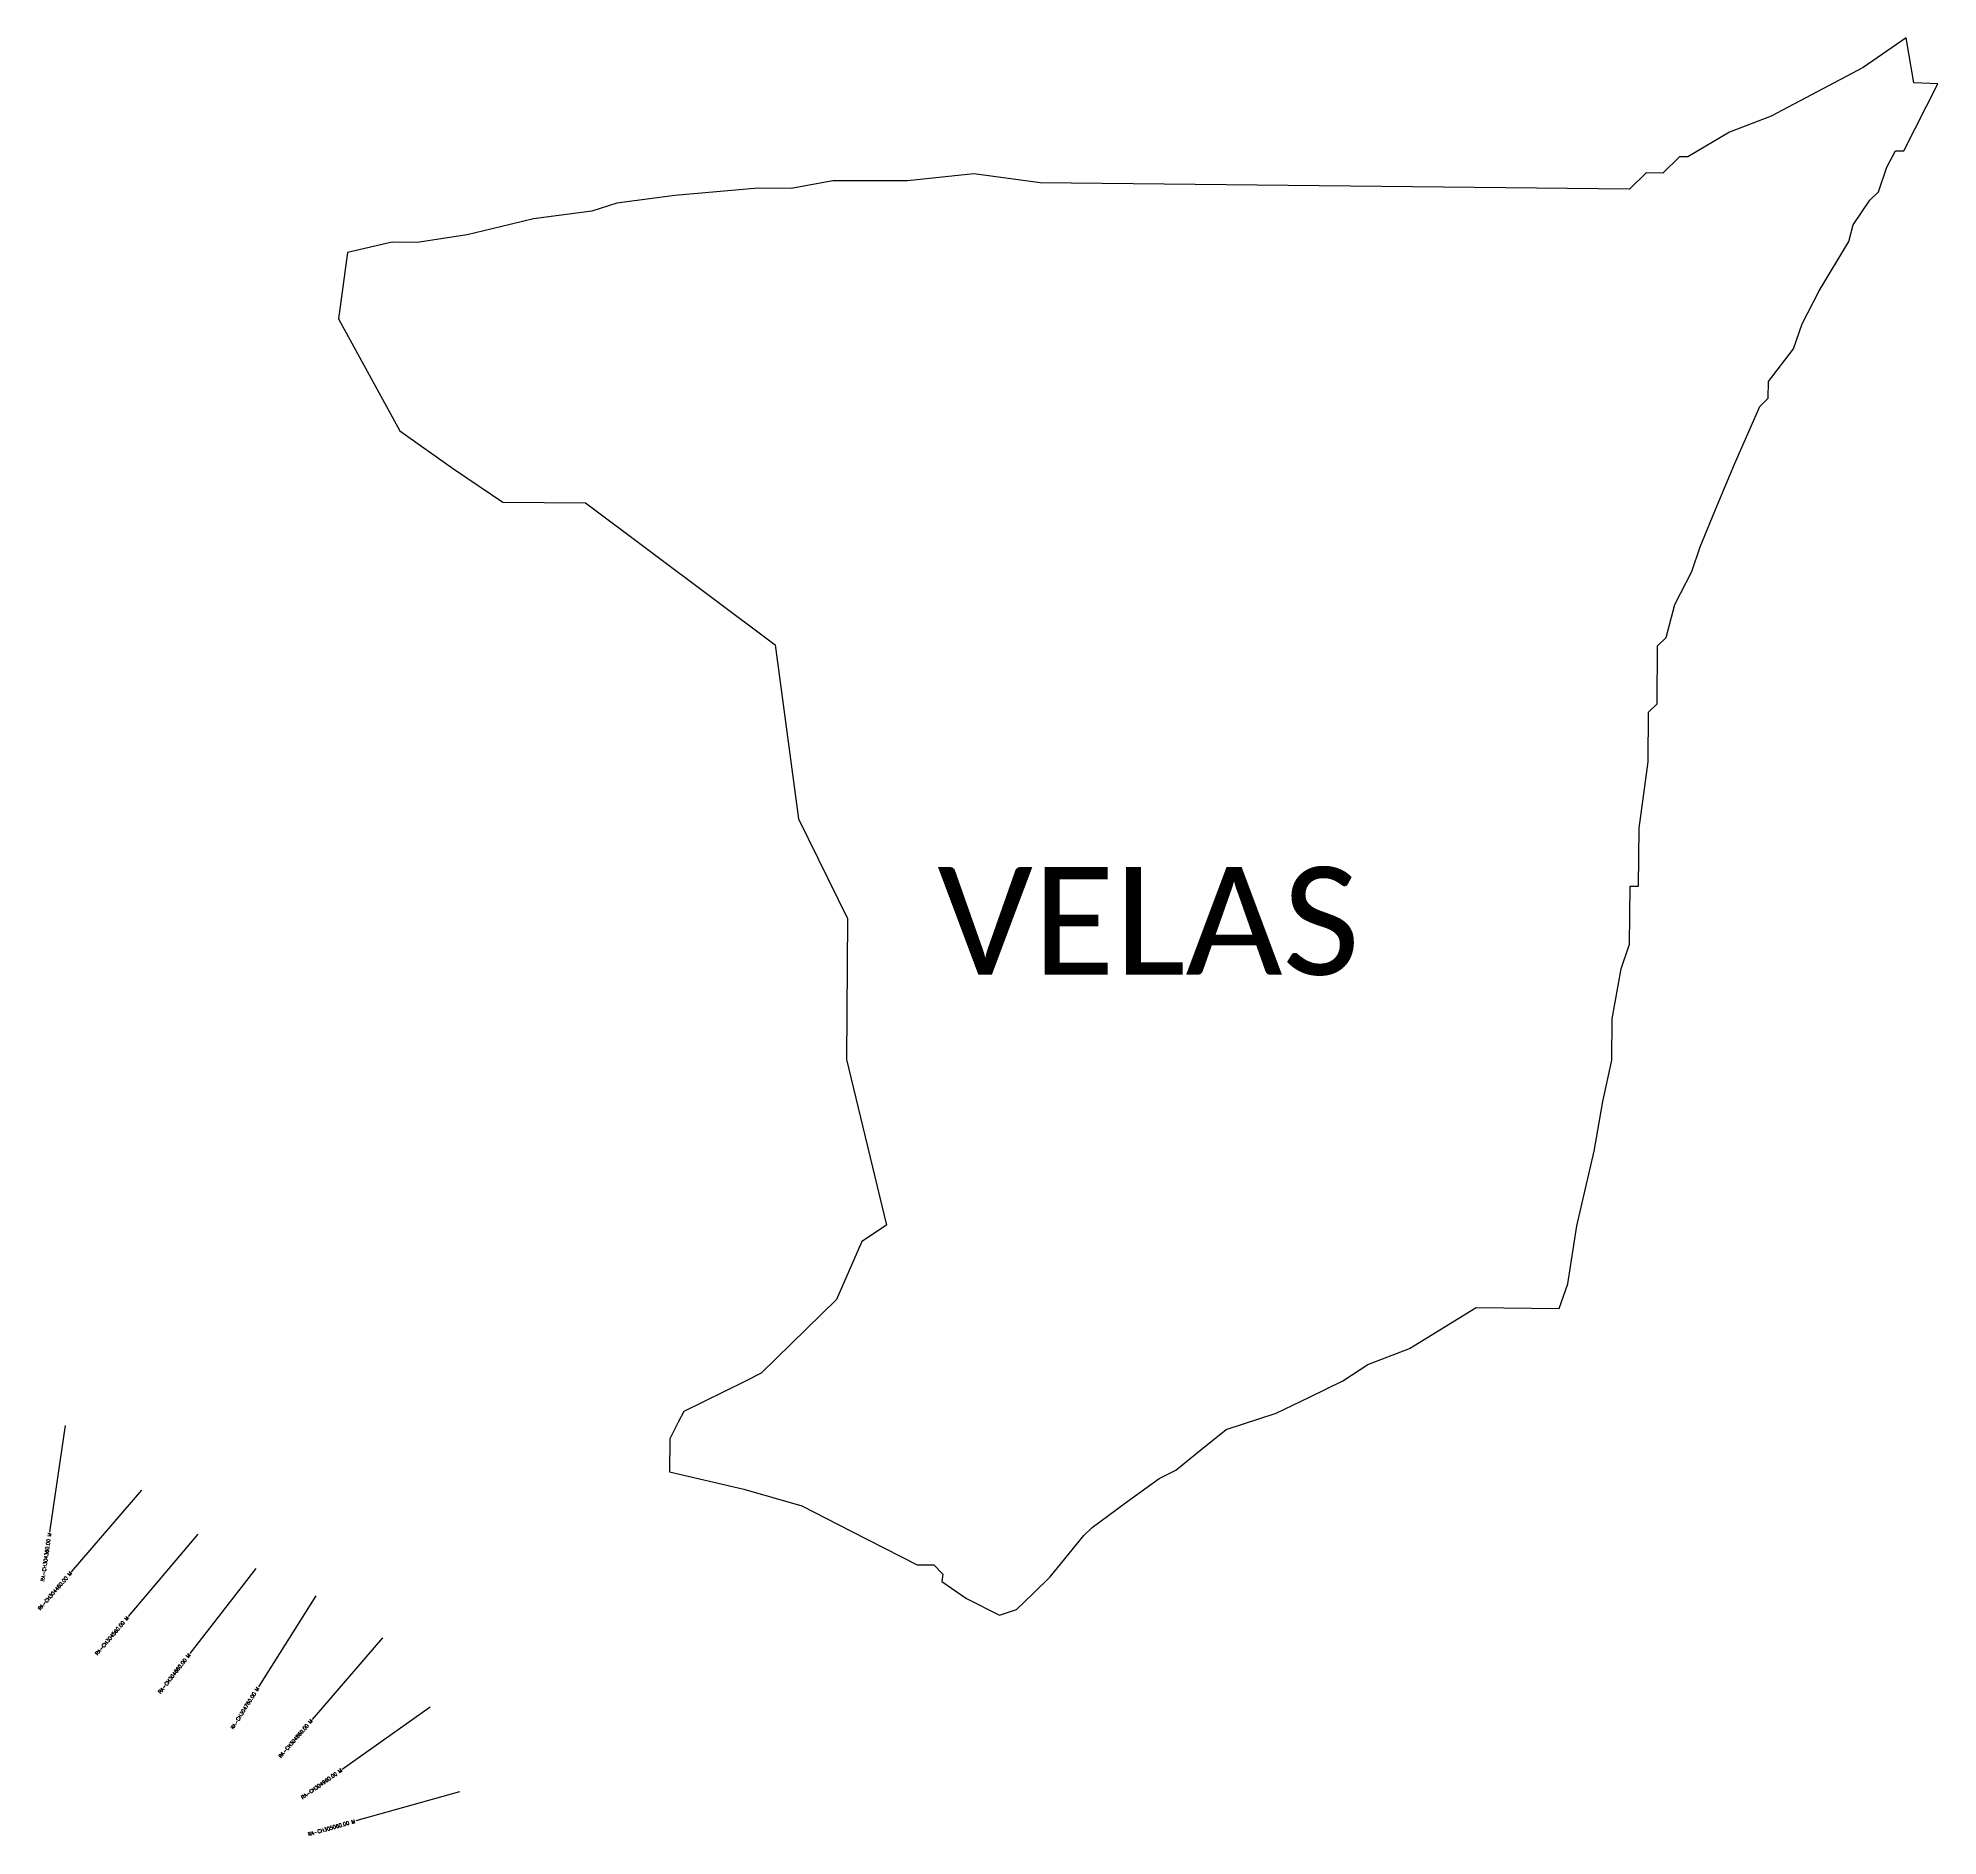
# Model space of a CAD drawing. Header units: metres. Extents: x 284494 to 288303, y 2013317 to 2015821.
# Drawn here: x 285658 to 288303, y 2013317 to 2015821 of the extents above; entities that cross this region are included whole.
import ezdxf
from ezdxf.enums import TextEntityAlignment as Align

# ---------------------------------------------------------------- set-up
doc = ezdxf.new("R2010")
doc.units = ezdxf.units.M
doc.header["$MEASUREMENT"] = 0
for name, color, linetype in [('CS', 134, 'Continuous'), ('CSMark', 6, 'Continuous'), ('VILLAGE BOUNDRY', 10, 'Continuous'), ('VILLAGE NAME', 250, 'Continuous')]:
    doc.layers.add(name, color=color, linetype=linetype)
doc.styles.get("Standard").update_dxf_attribs({"font": 'simplex.shx'})

msp = doc.modelspace()

# ---------------------------------------------------------------- linework, layer by layer
at = {"layer": 'CS'}
for p, q in [((285695.8, 2013888.4), (285674.3, 2013740)), ((285802.4, 2013798.6), (285704.5, 2013684.9)), ((285880.4, 2013737.2), (285783.6, 2013622.6)), ((285961.1, 2013689.5), (285869.3, 2013570.9)), ((286044.9, 2013651.5), (285964.9, 2013524.6)), ((286137.7, 2013592.8), (286039.7, 2013479.2)), ((286203.8, 2013496.6), (286081.4, 2013409.8)), ((286244.7, 2013378.7), (286100.4, 2013337.9))]:
    msp.add_line(p, q, dxfattribs=at)
at = {"layer": 'VILLAGE BOUNDRY'}
msp.add_lwpolyline([(288066.4, 2015319), (288066.7, 2015342.1), (288101.8, 2015387.9), (288113.8, 2015422.5), (288137.3, 2015468.4), (288178.5, 2015537.3), (288184.6, 2015560.3), (288208, 2015594.7), (288219.7, 2015606.1), (288231.6, 2015640.7), (288243.4, 2015663.6), (288255, 2015663.5), (288302.7, 2015756.5), (288269.2, 2015758.2), (288258.6, 2015820.5), (288258.6, 2015820.5), (288198.5, 2015779.6), (288070.7, 2015711.7), (288012.7, 2015689.2), (287954.5, 2015655.2), (287943, 2015655.2), (287919.6, 2015632.5), (287896.6, 2015632.7), (287873.2, 2015609.9), (287053.2, 2015618.7), (286960.9, 2015631.2), (286868.4, 2015621.8), (286799.1, 2015621.8), (286764.4, 2015621.8), (286706.6, 2015610.9), (286660.3, 2015611.4), (286544.7, 2015601.1), (286463.7, 2015590.4), (286429, 2015579.2), (286348, 2015568.5), (286301.7, 2015557.5), (286255.4, 2015546.4), (286185.9, 2015535.6), (286151.3, 2015536), (286088.8, 2015521.6), (286076.6, 2015429.5), (286161.8, 2015273.3), (286236.4, 2015220.8), (286305.2, 2015174.2), (286420.4, 2015173.4), (286684, 2014975.4), (286716.8, 2014733.1), (286784.9, 2014594.3), (286783.4, 2014398.4), (286839.3, 2014167.4), (286804.6, 2014144.7), (286769.4, 2014064.2), (286664.9, 2013961.3), (286641.8, 2013950), (286556.9, 2013908.3), (286549.1, 2013893), (286537.4, 2013870), (286537.1, 2013824), (286640.6, 2013800.1), (286721.1, 2013776.5), (286790, 2013741.4), (286881.9, 2013694.6), (286904.9, 2013694.4), (286917.7, 2013681.5), (286916.3, 2013671.3), (286950.7, 2013647.9), (286996.6, 2013624.5), (287020.2, 2013632.2), (287043.6, 2013655.1), (287066.9, 2013677.9), (287113.7, 2013735.2), (287125.4, 2013746.6), (287172, 2013780.8), (287218.6, 2013815), (287241.8, 2013826.2), (287276.7, 2013854.7), (287311.7, 2013883.2), (287381.3, 2013905.6), (287427.7, 2013928.2), (287474.2, 2013950.8), (287509, 2013973.5), (287567, 2013996), (287660.1, 2014052.7), (287775.5, 2014051.5), (287787.5, 2014086), (287799.9, 2014166.8), (287824.1, 2014270.5), (287836.4, 2014339.6), (287848.6, 2014397.2), (287849.2, 2014455), (287861.5, 2014524.2), (287873.4, 2014558.7), (287874.3, 2014639.6), (287885.9, 2014639.4), (287886.7, 2014720.3), (287899.3, 2014812.6), (287900, 2014881.9), (287911.7, 2014893.3), (287912.5, 2014974.1), (287924.2, 2014985.6), (287936.3, 2015031.6), (287959.9, 2015077.6), (287971.8, 2015112.1), (287995.5, 2015169.6), (288019.3, 2015227.1), (288054.8, 2015307.6)], close=True, dxfattribs=at)

# ---------------------------------------------------------------- texts
at = {"layer": 'CSMark'}
for s, rotation, p in [('RA-CH304360.00 M', 81.7513, (285674.2, 2013739)), ('RA-CH304460.00 M', 49.2924, (285703.9, 2013684.1)), ('RA-CH304560.00 M', 49.8216, (285783, 2013621.9)), ('RA-CH304660.00 M', 52.2664, (285868.7, 2013570.1)), ('RA-CH304760.00 M', 57.75, (285964.4, 2013523.8)), ('RA-CH304860.00 M', 49.2185, (286039, 2013478.5)), ('RA-CH304960.00 M', 35.3365, (286080.6, 2013409.3)), ('RA-CH305060.00 M', 15.7561, (286099.4, 2013337.7))]:
    msp.add_text(s, height=5, rotation=rotation, dxfattribs=at).set_placement(p, align=Align.MIDDLE_RIGHT)
at = {"layer": 'VILLAGE NAME', "insert": (286910.1, 2014666.1), "char_height": 150, "attachment_point": 1}
msp.add_mtext_dynamic_manual_height_columns('{\\fCalibri|b0|i0|c0|p34;VELAS}', width=1877.914, gutter_width=1, heights=[0], dxfattribs=at)

doc.saveas('drawing.dxf')
